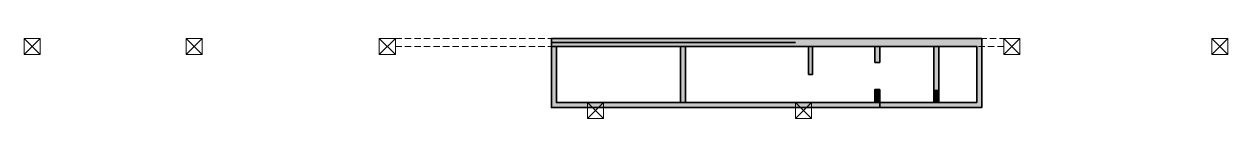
# Model space of a CAD drawing. Header units: millimetres. Extents: x 354 to 217000, y 400 to 89750.
# Drawn here: x 122200 to 182350, y 77700 to 81700 of the extents above; entities that cross this region are included whole.
import ezdxf

# ---------------------------------------------------------------- set-up
doc = ezdxf.new("R2010")
doc.units = ezdxf.units.MM
doc.linetypes.add('HIDDEN2', pattern=[4.7625, 3.175, -1.5875])
doc.layers.get('0').update_dxf_attribs({"lineweight": 20})
for name, color, linetype, lineweight in [('NDC_S_HIDDEN', 8, 'HIDDEN2', 13), ('Ramp wall 3(B3-B1)$0$NDC_S_HATCH COLUMN AND WALL', 251, 'Continuous', 13), ('Ramp wall 3(B3-B1)$0$NDC_S_WALL', 6, 'Continuous', 35)]:
    doc.layers.add(name, color=color, linetype=linetype, lineweight=lineweight)

# ---------------------------------------------------------------- blocks, each defined once
blk = doc.blocks.new('cotdung')
at = {"layer": 'NDC_S_HIDDEN'}
for p, q in [((-0.5, 0.5), (0.5, -0.5)), ((0.5, 0.5), (-0.5, -0.5))]:
    blk.add_line(p, q, dxfattribs=at)
blk.add_lwpolyline([(-0.5, 0.5), (0.5, 0.5), (0.5, -0.5), (-0.5, -0.5)], close=True, dxfattribs=at)

msp = doc.modelspace()

# ---------------------------------------------------------------- hatches: boundary and pattern name
at = {"layer": 'Ramp wall 3(B3-B1)$0$NDC_S_HATCH COLUMN AND WALL'}
h = msp.add_hatch(color=256, dxfattribs=at)
h.dxf.hatch_style = 1
h.paths.add_polyline_path([(148550, 81700), (148550, 81300), (170050, 81300), (170050, 81700)])
h = msp.add_hatch(color=256, dxfattribs=at)
h.dxf.hatch_style = 1
h.paths.add_polyline_path([(160750, 81300), (160750, 81500), (148550, 81500), (148550, 78250), (166050, 78250), (166050, 78500), (148800, 78500), (148800, 81300)])
h.paths.add_polyline_path([(161550, 81500), (161550, 81300), (165300, 81300), (165550, 81300), (169800, 81300), (169800, 78500), (166022, 78500), (166165, 78500), (166050, 78500), (166050, 78250), (170050, 78250), (170050, 81500)])
h.paths.add_polyline_path([(161450, 80900), (161250, 80900)], flags=17)
h = msp.add_hatch(color=256, dxfattribs=at)
h.dxf.hatch_style = 1
h.paths.add_polyline_path([(155250, 81300), (155000, 81300), (155000, 78500), (155250, 78500)])
h = msp.add_hatch(color=256, dxfattribs=at)
h.dxf.hatch_style = 1
h.paths.add_polyline_path([(161400, 79900), (161600, 79900), (161600, 81300), (161400, 81300)])
h = msp.add_hatch(color=256, dxfattribs=at)
h.dxf.hatch_style = 1
h.paths.add_polyline_path([(164700, 80500), (164950, 80500), (164950, 81700), (164700, 81700)])
h = msp.add_hatch(color=256, dxfattribs=at)
h.dxf.hatch_style = 1
h.paths.add_polyline_path([(167650, 79150), (167900, 79150), (167900, 81300), (167650, 81300)])
h = msp.add_hatch(color=256, dxfattribs=at)
h.dxf.hatch_style = 1
h.paths.add_polyline_path([(164950, 79150), (164700, 79150), (164700, 78500), (164950, 78500)])
h = msp.add_hatch(color=256, dxfattribs=at)
h.dxf.hatch_style = 1
h.paths.add_polyline_path([(167650, 78500), (167900, 78500), (167900, 79150), (167650, 79150)])

# ---------------------------------------------------------------- linework, layer by layer
at = {"layer": 'NDC_S_HIDDEN', "ltscale": 100}
for p, q in [((140750, 81700), (148550, 81700)), ((140750, 81300), (148550, 81300))]:
    msp.add_line(p, q, dxfattribs=at)
msp.add_lwpolyline([(171150, 81300), (148550, 81300), (148550, 81700), (171150, 81700)], close=True, dxfattribs=at)
at = {"layer": 'Ramp wall 3(B3-B1)$0$NDC_S_WALL', "ltscale": 200}
for p, q in [((148550, 81700), (170050, 81700)), ((148550, 81300), (148550, 81700)), ((169800, 81300), (148550, 81300)), ((170050, 81700), (170050, 81300))]:
    msp.add_line(p, q, dxfattribs=at)
for points in [[(160750, 81500), (148550, 81500), (148550, 78250), (164950, 78250), (164950, 78500), (148800, 78500), (148800, 81300), (160750, 81300)], [(161550, 81300), (165300, 81300), (165300, 81300), (165550, 81300), (165550, 81300), (169800, 81300), (169800, 78500), (164933, 78500), (164933, 78500), (164986, 78500), (164986, 78500), (164950, 78500), (164950, 78250), (170050, 78250), (170050, 81700), (161550, 81700)]]:
    msp.add_lwpolyline(points, dxfattribs=at)
for points in [[(155250, 81300), (155000, 81300), (155000, 78500), (155250, 78500)], [(161400, 79900), (161600, 79900), (161600, 81300), (161400, 81300)], [(164700, 80500), (164950, 80500), (164950, 81300), (164700, 81300)], [(167650, 78500), (167900, 78500), (167900, 81300), (167650, 81300)], [(164700, 78500), (164950, 78500), (164950, 79150), (164700, 79150)]]:
    msp.add_lwpolyline(points, close=True, dxfattribs=at)

# ---------------------------------------------------------------- block references
at = {"xscale": 800, "yscale": 800}
for p in [(122600, 81300), (130700, 81300), (140350, 81300), (171550, 81300), (181950, 81300), (150750, 78100), (161150, 78100)]:
    msp.add_blockref('cotdung', p, dxfattribs=at)

doc.saveas('drawing.dxf')
